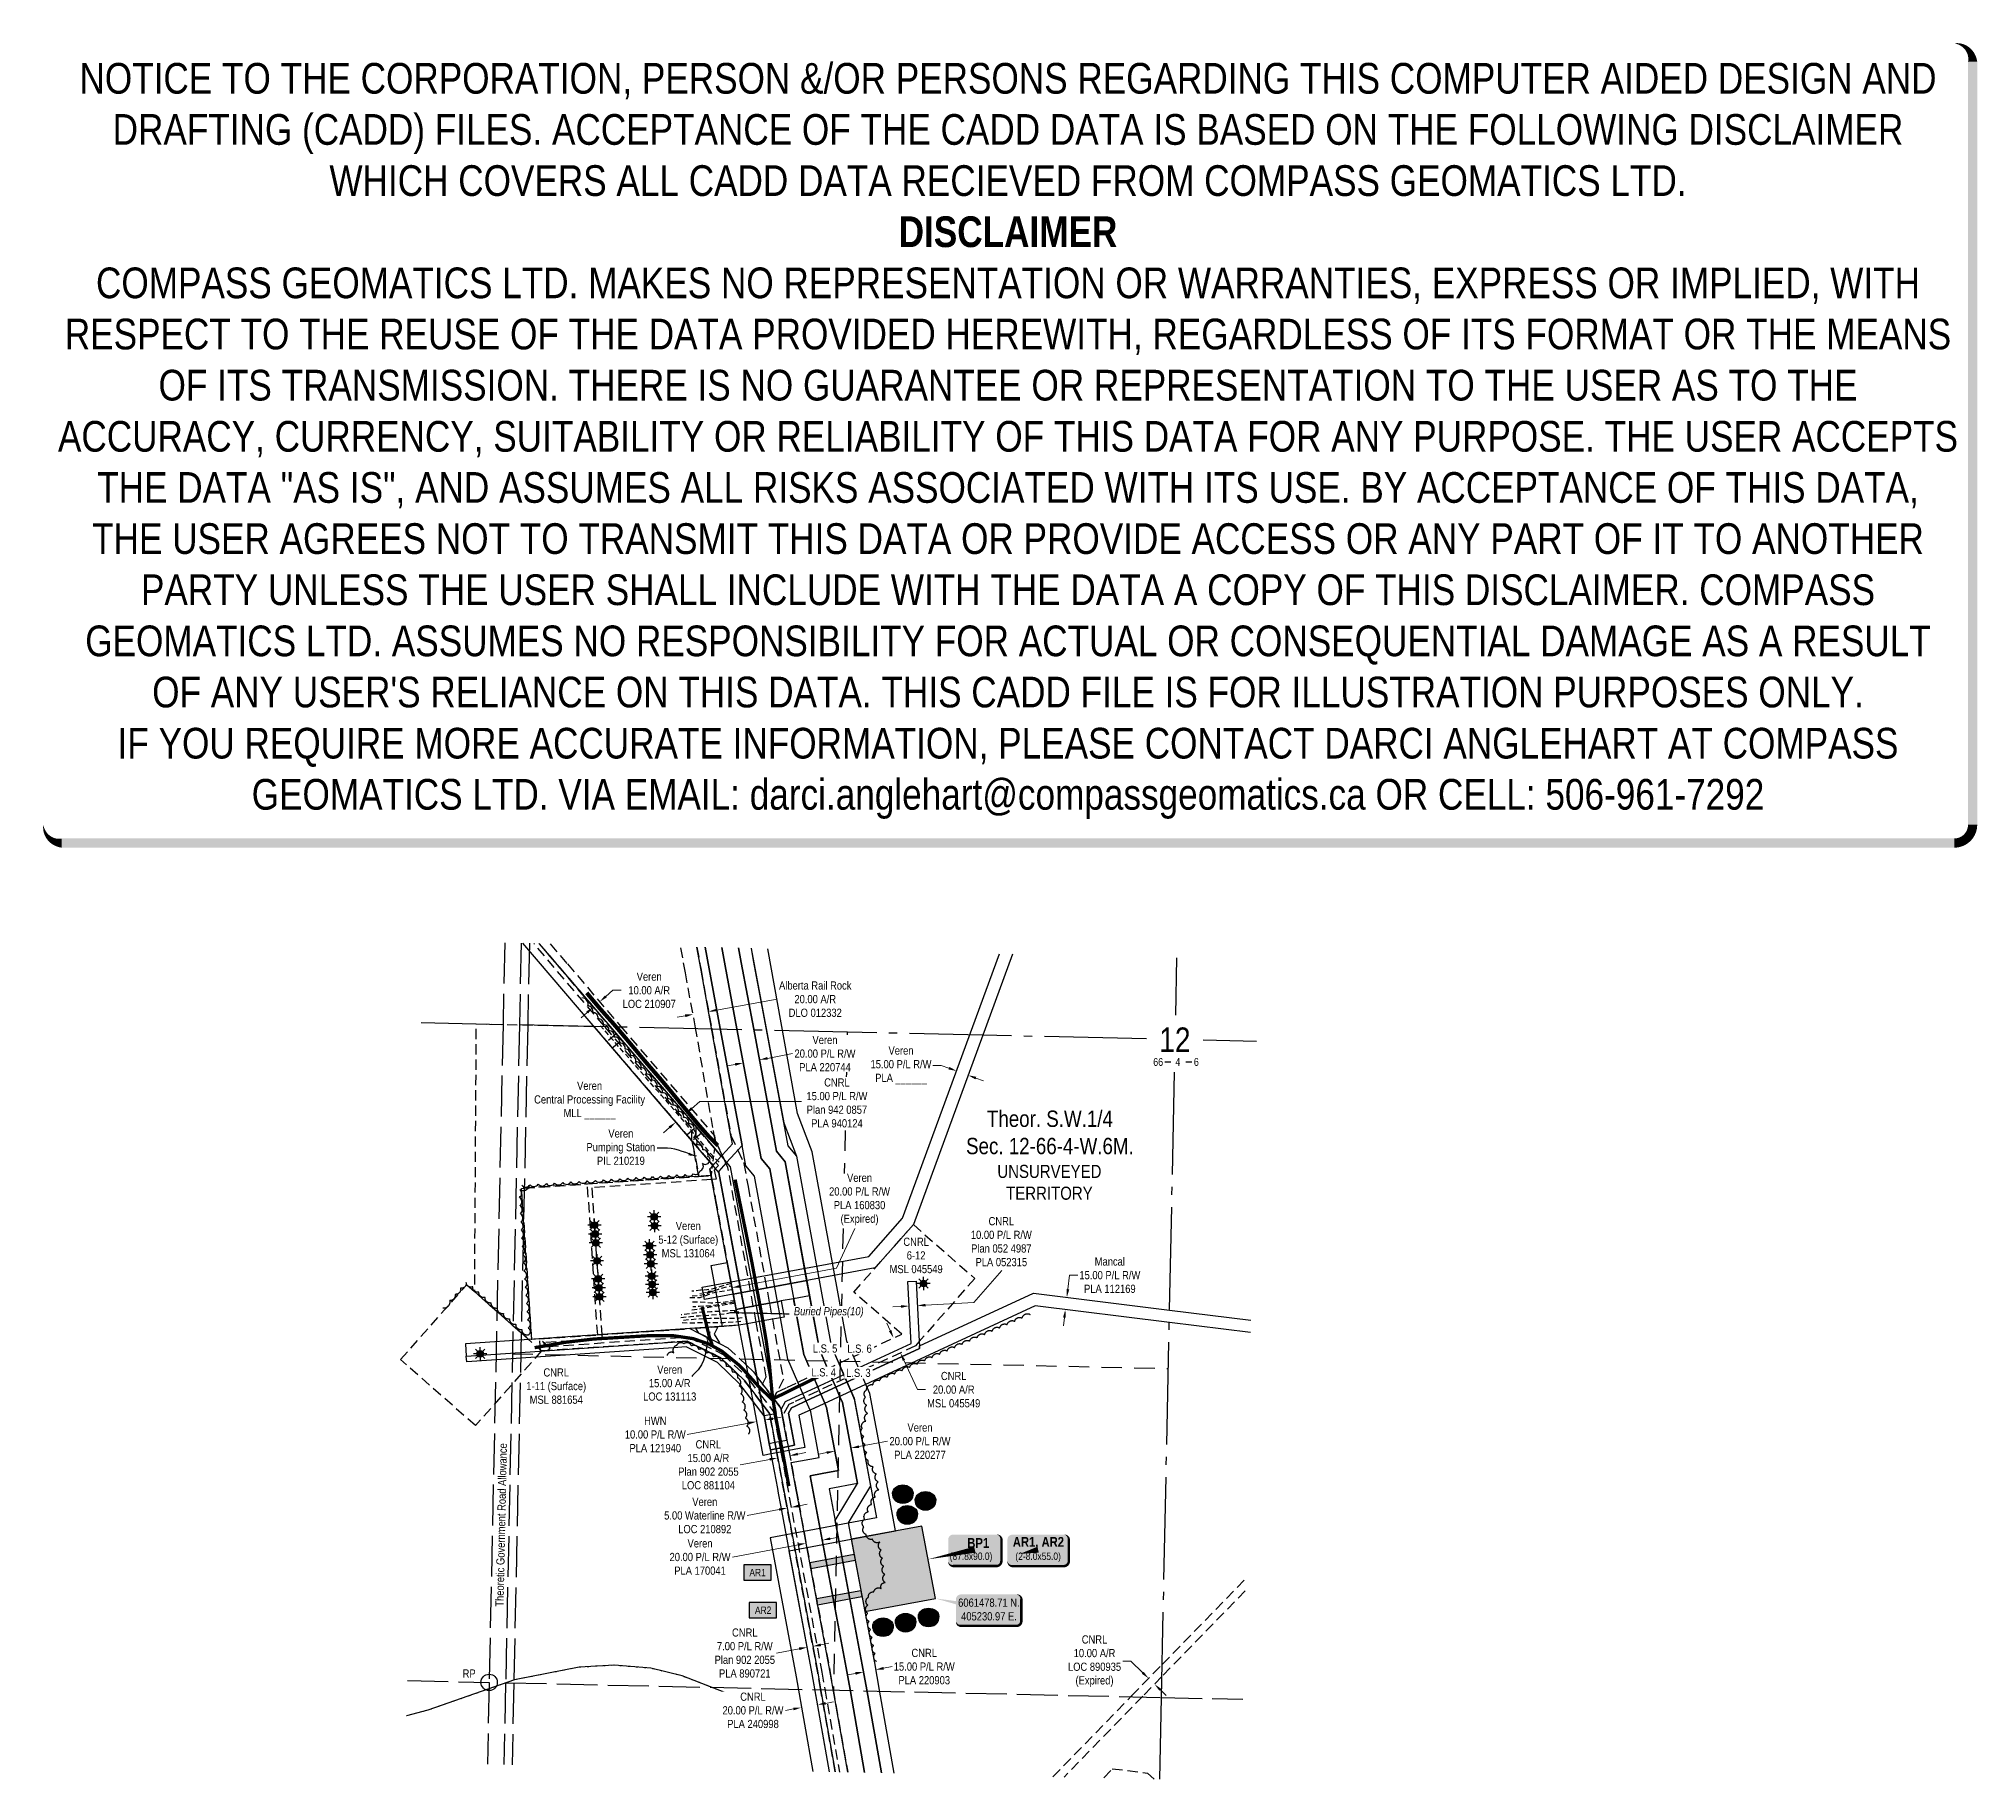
# Model space of a CAD drawing. Extents: x 404135 to 406504, y 6061258 to 6063385.
import ezdxf
from ezdxf.enums import TextEntityAlignment as Align

# ---------------------------------------------------------------- set-up
doc = ezdxf.new("R2010")
doc.units = 0
doc.header["$LTSCALE"] = 5
doc.header["$PDSIZE"] = 0.5
for name, pattern in [('0', [1, 1, 0]), ('foc-ACCESSROAD', [3.75, 2.5, -1.25]), ('foc-FLOWLINE', [3.75, 2.5, -1.25]), ('foc-LSD', [8, 5, -3]), ('foc-QUARTERLINE', [33, 25, -3, 2, -3]), ('foc-TIELINE', [1.875, 1.25, -0.625]), ('foc-UNSURVEYED', [12.5, 10, -2.5]), ('foc-WHEELTRACKS', [2, 0.4, -1.6]), ('UG_PIPE', [1.875, 1.25, -0.625])]:
    doc.linetypes.add(name, pattern=pattern)
doc.layers.get('Defpoints').update_dxf_attribs({"color": 9})
for name, color, linetype in [('10', 1, 'Continuous'), ('35', 37, 'Continuous'), ('9', 3, 'Continuous'), ('AS-PIPE-UG', 44, 'UG_PIPE'), ('AS-PIPE-UG-T', 44, 'Continuous'), ('AS-ROADS', 254, 'Continuous'), ('C-AR', 13, 'foc-ACCESSROAD'), ('C-FLOWLINE', 13, 'foc-FLOWLINE'), ('C-RW', 13, 'Continuous'), ('C-SYMBOL', 7, 'Continuous'), ('C-WS', 13, 'foc-ACCESSROAD'), ('C-WS-S', 13, 'Continuous'), ('DETAIL-T', 7, 'Continuous'), ('F-AR', 190, 'foc-ACCESSROAD'), ('F-RW', 190, 'Continuous'), ('F-WS', 190, 'foc-ACCESSROAD'), ('F-WS-S', 190, 'Continuous'), ('L-QSEC', 8, 'foc-QUARTERLINE'), ('L-ROAD-T', 7, 'Continuous'), ('L-SECLBL', 7, 'Continuous'), ('L-SECTION-LSD', 7, 'foc-LSD'), ('L-TIE', 7, 'foc-TIELINE'), ('L-UNS-T', 3, 'Continuous'), ('L-USEC', 7, 'foc-UNSURVEYED'), ('P-CROSSINGS', 250, 'Continuous'), ('P-TEMP-BLOCKS', 250, 'Continuous'), ('P-TEMP-H', 41, 'Continuous'), ('P-TEMP_WORKSPACE', 46, 'Continuous'), ('T-BUSH', 110, '0'), ('T-WATER-P3', 160, 'foc-WHEELTRACKS')]:
    doc.layers.add(name, color=color, linetype=linetype)
for name, color, linetype, lineweight in [('C-AR-T', 13, 'Continuous', 9), ('C-RW-T', 13, 'Continuous', 9), ('C-WS-T', 13, 'Continuous', 9), ('F-AR-T', 190, 'Continuous', 9), ('F-RW-T', 190, 'Continuous', 9), ('F-WS-T', 190, 'Continuous', 9)]:
    doc.layers.add(name, color=color, linetype=linetype, lineweight=lineweight)
doc.layers.add('DISCLAIMER', color=7, linetype='Continuous', plot=False)
doc.layers.add('P-100m WELL BORE BUFFER', color=7, linetype='Continuous', true_color=0xf5ffd6)
doc.styles.add('100L', font='ARIALN.TTF', dxfattribs={"height": 11})
doc.styles.add('175L', font='ARIALN.TTF', dxfattribs={"height": 20})
doc.styles.add('80', font='ARIALN.TTF', dxfattribs={"height": 10})
doc.styles.add('80CG', font='ARIALN.TTF', dxfattribs={"height": 10})
doc.styles.add('80L', font='ARIALN.TTF', dxfattribs={"height": 10})
doc.styles.add('BOLD', font='ARIALNB.TTF')
doc.styles.add('foc-LtypeFont', font='ARIALN.TTF', dxfattribs={"height": 7.35})
doc.styles.add('SIMPLEX', font='ARIALN.TTF')
doc.linetypes.add('foc-TOPO-flowdirection-NOLINE', pattern='A,0,[">",foc-LtypeFont,S=0.3,R=0,X=0,Y=-0.945],-20,[">",foc-LtypeFont,S=0.3,R=0,X=0,Y=-0.945],0', length=20)
doc.dimstyles.new('Compass 5 000', dxfattribs={"dimscale": 5, "dimtxt": 9, "dimasz": 2, "dimexe": 0.2, "dimexo": 0.0625, "dimgap": 0.5, "dimtad": 0, "dimtih": 1, "dimtoh": 1, "dimzin": 0, "dimdsep": 46, "dimtxsty": '80CG', "dimcen": 0.1, "dimse1": 1, "dimse2": 1, "dimclrd": 256, "dimclrt": 256, "dimaunit": 1, "dimadec": 4, "dimazin": 0, "dimtfac": 0.06, "dimtofl": 0, "dimtmove": 0, "dimatfit": 1, "dimfxl": 0.2, "dimtolj": 1, "dimtzin": 0, "dimlwd": -1, "dimarcsym": 0})

msp = doc.modelspace()

# ---------------------------------------------------------------- texts
at = {"layer": 'C-AR-T', "insert": (404906.33, 6061763.416), "char_height": 9.99592, "width": 64.49394, "attachment_point": 2, "rotation": 0.023644, "line_spacing_factor": 0.98804, "style": '80L'}
msp.add_mtext('Veren\\P15.00 A/R\\P{\\H1x;LOC 131113}', dxfattribs=at)
at = {"layer": 'C-SYMBOL', "color": 3, "insert": (405370.982, 6062075.026), "char_height": 19.99186, "width": 203.1596, "attachment_point": 2, "style": '175L'}
msp.add_mtext('Theor. S.W.1/4\\PSec. 12-66-4-W.6M.', dxfattribs=at)
at = {"layer": 'C-WS-T', "char_height": 9.99592, "attachment_point": 2, "rotation": 0.023644, "style": '80L'}
for s, width, insert in [('Veren\\PCentral Processing Facility\\PMLL ______', 135.55631, (404808.424, 6062110.33)), ('Veren\\PPumping Station\\PPIL 210219', 83.32659, (404846.616, 6062052.038)), ('Veren\\P5-12 (Surface)\\PMSL 131064', 81.33135, (404929.033, 6061938.995))]:
    msp.add_mtext_dynamic_manual_height_columns(s, width=width, gutter_width=50, heights=[0], dxfattribs=dict(at, insert=insert))
at = {"layer": 'F-WS-T', "attachment_point": 2, "rotation": 0.023644, "style": '80L'}
for s, insert, char_height in [('CNRL\\P6-12\\PMSL 045549', (405207.455, 6061919.659), 9.9959), ('CNRL\\P1-11 (Surface)\\PMSL 881654', (404767.66, 6061759.987), 9.99592)]:
    msp.add_mtext_dynamic_manual_height_columns(s, width=81.33135, gutter_width=50, heights=[0], dxfattribs=dict(at, insert=insert, char_height=char_height))
at = {"layer": 'L-ROAD-T', "style": '80L'}
msp.add_text('Theoretic Government Road Allowance', height=9.99593, rotation=88.79346, dxfattribs=at).set_placement((404700.4, 6061568.565), align=Align.MIDDLE_CENTER)
at = {"layer": 'L-UNS-T', "color": 3, "insert": (405370.335, 6061987.237), "char_height": 15.99349, "attachment_point": 5, "style": '80L'}
msp.add_mtext_dynamic_manual_height_columns('UNSURVEYED TERRITORY', width=126.36232, gutter_width=47.481, heights=[0], dxfattribs=at)

# ---------------------------------------------------------------- blocks, each defined once
blk = doc.blocks.new('L-SECLBL')
at = {"layer": '9', "color": 7}
for p, q in [((-5.1, -27.8), (-12.3, -27.8)), ((20.7, -27.8), (13.5, -27.8))]:
    blk.add_line(p, q, dxfattribs=at)
at = {"layer": '10', "color": 2, "style": 'SIMPLEX'}
blk.add_attdef('SEC', text='', height=30, dxfattribs=at).set_placement((0, 0), align=Align.MIDDLE)
at = {"layer": '10', "color": 5, "style": '80L'}
blk.add_attdef('TWP', text='', height=9.5, dxfattribs=at).set_placement((-14.4, -27.4), align=Align.MIDDLE_RIGHT)
blk.add_attdef('RGE', text='', height=9.5, dxfattribs=at).set_placement((3.6, -27.4), align=Align.MIDDLE_CENTER)
blk.add_attdef('MER', text='', height=9.5, dxfattribs=at).set_placement((23.2, -27.4), align=Align.MIDDLE_LEFT)
blk = doc.blocks.new('*D362')
at = {"layer": 'Defpoints', "color": 0, "transparency": 16777216}
for p in [(404953.6, 6062196), (404948.6, 6062118.4), (404967.1, 6062121.7)]:
    blk.add_point(p, dxfattribs=at)
at = {"layer": 'F-AR-T', "transparency": 16777216}
for p, q in [((404963.5, 6062197.8), (405037.5, 6062211.2)), ((404925.3, 6062190.9), (404915.5, 6062189.1))]:
    blk.add_line(p, q, dxfattribs=at)
for points in [[(404925, 6062192.5), (404925.6, 6062189.2), (404935.2, 6062192.7)], [(404963.2, 6062199.4), (404963.8, 6062196.2), (404953.6, 6062196)]]:
    blk.add_solid(points, dxfattribs=at)
at = {"layer": 'F-AR-T', "transparency": 16777216, "insert": (405084.2, 6062211.2), "char_height": 10, "attachment_point": 5, "style": '80CG'}
blk.add_mtext('\\A1;Alberta Rail Rock\\P20.00 A/R\\PDLO 012332', dxfattribs=at)
blk = doc.blocks.new('*D363')
at = {"layer": 'Defpoints', "color": 0, "transparency": 16777216}
for p in [(405195.6, 6061804.3), (405204, 6061786.1), (405188.3, 6061778.9)]:
    blk.add_point(p, dxfattribs=at)
at = {"layer": 'F-AR-T', "transparency": 16777216}
for p, q in [((405175.7, 6061806.1), (405171.5, 6061815.2)), ((405192.5, 6061769.8), (405209.1, 6061733.9)), ((405209.1, 6061733.9), (405219.1, 6061733.9))]:
    blk.add_line(p, q, dxfattribs=at)
for points in [[(405177.2, 6061806.8), (405174.2, 6061805.4), (405179.9, 6061797)], [(405194, 6061770.5), (405191, 6061769.1), (405188.3, 6061778.9)]]:
    blk.add_solid(points, dxfattribs=at)
at = {"layer": 'F-AR-T', "transparency": 16777216, "insert": (405253.4, 6061733.9), "char_height": 10, "attachment_point": 5, "style": '80CG', "bg_fill": 3, "box_fill_scale": 1.1, "bg_fill_color": 256, "bg_fill_true_color": 13158600, "bg_fill_transparency": 0}
blk.add_mtext('\\A1;CNRL\\P20.00 A/R\\PMSL 045549', dxfattribs=at)
blk = doc.blocks.new('*D364')
at = {"layer": 'Defpoints', "color": 0, "transparency": 16777216}
for p in [(405053.1, 6061653.3), (405064.3, 6061593.4), (405049.5, 6061590.6)]:
    blk.add_point(p, dxfattribs=at)
at = {"layer": 'F-AR-T', "transparency": 16777216}
for p, q in [((405028.5, 6061648.7), (404992.4, 6061642)), ((405062.9, 6061655.1), (405072.7, 6061657))]:
    blk.add_line(p, q, dxfattribs=at)
for points in [[(405028.2, 6061650.3), (405028.8, 6061647.1), (405038.3, 6061650.5)], [(405062.6, 6061656.8), (405063.2, 6061653.5), (405053.1, 6061653.3)]]:
    blk.add_solid(points, dxfattribs=at)
at = {"layer": 'F-AR-T', "transparency": 16777216, "insert": (404953.6, 6061642), "char_height": 10, "attachment_point": 5, "style": '80CG'}
blk.add_mtext('\\A1;CNRL\\P15.00 A/R\\PPlan 902 2055\\PLOC 881104', dxfattribs=at)
blk = doc.blocks.new('*D365')
at = {"layer": 'C-AR-T', "transparency": 16777216}
for p, q in [((404828.3, 6062214.5), (404837, 6062222)), ((404837, 6062222), (404847, 6062222)), ((404805.5, 6062195), (404798, 6062188.5))]:
    blk.add_line(p, q, dxfattribs=at)
for points in [[(404827.2, 6062215.8), (404829.4, 6062213.3), (404820.7, 6062208)], [(404804.5, 6062196.3), (404806.6, 6062193.8), (404813.1, 6062201.5)]]:
    blk.add_solid(points, dxfattribs=at)
at = {"layer": 'Defpoints', "color": 0, "transparency": 16777216}
for p in [(404813.1, 6062201.5), (404920.5, 6062076.2), (404928.1, 6062082.7)]:
    blk.add_point(p, dxfattribs=at)
at = {"layer": 'C-AR-T', "transparency": 16777216, "insert": (404881.3, 6062222), "char_height": 10, "attachment_point": 5, "style": '80CG'}
blk.add_mtext('\\A1;Veren\\P10.00 A/R\\PLOC 210907', dxfattribs=at)
blk = doc.blocks.new('*D366')
at = {"layer": 'C-RW-T', "transparency": 16777216}
for p, q in [((405064.6, 6061592), (405074.4, 6061593.8)), ((405040, 6061587.4), (405001.1, 6061580.1))]:
    blk.add_line(p, q, dxfattribs=at)
for points in [[(405064.3, 6061593.6), (405064.9, 6061590.3), (405054.7, 6061590.1)], [(405039.7, 6061589), (405040.3, 6061585.7), (405049.8, 6061589.2)]]:
    blk.add_solid(points, dxfattribs=at)
at = {"layer": 'Defpoints', "color": 0, "transparency": 16777216}
for p in [(405049.8, 6061589.2), (405063.3, 6061516.7), (405068.2, 6061517.6)]:
    blk.add_point(p, dxfattribs=at)
at = {"layer": 'C-RW-T', "transparency": 16777216, "insert": (404949.2, 6061580.1), "char_height": 10, "attachment_point": 5, "style": '80CG'}
blk.add_mtext('\\A1;Veren\\P5.00 Waterline R/W\\PLOC 210892', dxfattribs=at)
blk = doc.blocks.new('*D367')
at = {"layer": 'Defpoints', "color": 0, "transparency": 16777216}
for p in [(405389.9, 6061831.9), (405412.9, 6061844.1), (405411.1, 6061829.3)]:
    blk.add_point(p, dxfattribs=at)
at = {"layer": 'F-RW-T', "transparency": 16777216}
for p, q in [((405393, 6061856.7), (405395.1, 6061873.8)), ((405395.1, 6061873.8), (405405.1, 6061873.8)), ((405388.7, 6061822), (405387.4, 6061812))]:
    blk.add_line(p, q, dxfattribs=at)
for points in [[(405391.3, 6061856.9), (405394.6, 6061856.5), (405391.7, 6061846.8)], [(405387, 6061822.2), (405390.3, 6061821.7), (405389.9, 6061831.9)]]:
    blk.add_solid(points, dxfattribs=at)
at = {"layer": 'F-RW-T', "transparency": 16777216, "insert": (405444.2, 6061873.8), "char_height": 10, "attachment_point": 5, "style": '80CG'}
blk.add_mtext('\\A1;Mancal\\P15.00 P/L R/W\\PPLA 112169', dxfattribs=at)
blk = doc.blocks.new('*D368')
at = {"layer": 'Defpoints', "color": 0, "transparency": 16777216}
for p in [(405061.2, 6061489.8), (405068.1, 6061491.1), (405074.4, 6061419)]:
    blk.add_point(p, dxfattribs=at)
at = {"layer": 'F-RW-T', "transparency": 16777216}
for p, q in [((405064.6, 6061417.1), (405036.9, 6061412)), ((405091.1, 6061422.1), (405101, 6061423.9))]:
    blk.add_line(p, q, dxfattribs=at)
for points in [[(405064.3, 6061418.8), (405064.9, 6061415.5), (405074.4, 6061419)], [(405090.8, 6061423.7), (405091.4, 6061420.4), (405081.3, 6061420.2)]]:
    blk.add_solid(points, dxfattribs=at)
at = {"layer": 'F-RW-T', "transparency": 16777216, "insert": (404998.1, 6061412), "char_height": 10, "attachment_point": 5, "style": '80CG'}
blk.add_mtext('\\A1;CNRL\\P7.00 P/L R/W\\PPlan 902 2055\\PPLA 890721', dxfattribs=at)
blk = doc.blocks.new('*D369')
at = {"layer": 'Defpoints', "color": 0, "transparency": 16777216}
for p in [(405140.1, 6061405.5), (405154.9, 6061408.3), (405158, 6061391.6)]:
    blk.add_point(p, dxfattribs=at)
at = {"layer": 'F-RW-T', "transparency": 16777216}
for p, q in [((405133.4, 6061387), (405123.6, 6061385.2)), ((405167.8, 6061393.5), (405178.3, 6061395.4))]:
    blk.add_line(p, q, dxfattribs=at)
for points in [[(405133.1, 6061388.7), (405133.7, 6061385.4), (405143.3, 6061388.9)], [(405167.5, 6061395.1), (405168.1, 6061391.8), (405158, 6061391.6)]]:
    blk.add_solid(points, dxfattribs=at)
at = {"layer": 'F-RW-T', "transparency": 16777216, "insert": (405217.4, 6061395.4), "char_height": 10, "attachment_point": 5, "style": '80CG'}
blk.add_mtext('\\A1;CNRL\\P15.00 P/L R/W\\PPLA 220903', dxfattribs=at)
blk = doc.blocks.new('*D370')
at = {"layer": 'Defpoints', "color": 0, "transparency": 16777216}
for p in [(405012.9, 6061695), (405014.2, 6061688), (405024, 6061689.9)]:
    blk.add_point(p, dxfattribs=at)
at = {"layer": 'F-RW-T', "transparency": 16777216}
for p, q in [((405003, 6061693.1), (404927.8, 6061679.1)), ((405032.5, 6061698.6), (405042.4, 6061700.4))]:
    blk.add_line(p, q, dxfattribs=at)
for points in [[(405002.7, 6061694.8), (405003.3, 6061691.5), (405012.9, 6061695)], [(405032.2, 6061700.3), (405032.8, 6061697), (405022.7, 6061696.8)]]:
    blk.add_solid(points, dxfattribs=at)
at = {"layer": 'F-RW-T', "transparency": 16777216, "insert": (404888.7, 6061679.1), "char_height": 10, "attachment_point": 5, "style": '80CG'}
blk.add_mtext('\\A1;HWN\\P10.00 P/L R/W\\PPLA 121940', dxfattribs=at)
blk = doc.blocks.new('*D371')
at = {"layer": 'C-RW-T', "transparency": 16777216}
for p, q in [((405102.6, 6061551.7), (405112.5, 6061553.6)), ((405063.2, 6061544.4), (404982.9, 6061529.3))]:
    blk.add_line(p, q, dxfattribs=at)
for points in [[(405062.9, 6061546), (405063.5, 6061542.7), (405073, 6061546.2)], [(405102.3, 6061553.4), (405102.9, 6061550.1), (405092.8, 6061549.9)]]:
    blk.add_solid(points, dxfattribs=at)
at = {"layer": 'Defpoints', "color": 0, "transparency": 16777216}
for p in [(405092.8, 6061549.9), (405090.8, 6061451.1), (405110.6, 6061454.8)]:
    blk.add_point(p, dxfattribs=at)
at = {"layer": 'C-RW-T', "transparency": 16777216, "insert": (404943.4, 6061529.3), "char_height": 10, "attachment_point": 5, "style": '80CG'}
blk.add_mtext('\\A1;Veren\\P20.00 P/L R/W\\PPLA 170041', dxfattribs=at)
blk = doc.blocks.new('*D372')
at = {"layer": 'C-RW-T', "transparency": 16777216}
for p, q in [((405025.8, 6062138.8), (405056.5, 6062144.6)), ((404986.5, 6062131.5), (404976.6, 6062129.6))]:
    blk.add_line(p, q, dxfattribs=at)
for points in [[(405025.5, 6062140.5), (405026.1, 6062137.2), (405016, 6062137)], [(404986.2, 6062133.1), (404986.8, 6062129.8), (404996.3, 6062133.3)]]:
    blk.add_solid(points, dxfattribs=at)
at = {"layer": 'Defpoints', "color": 0, "transparency": 16777216}
for p in [(405016, 6062137), (405012, 6062048.9), (405031.7, 6062052.6)]:
    blk.add_point(p, dxfattribs=at)
at = {"layer": 'C-RW-T', "transparency": 16777216, "insert": (405096.1, 6062144.6), "char_height": 10, "attachment_point": 5, "style": '80CG', "bg_fill": 3, "box_fill_scale": 1.1, "bg_fill_color": 256, "bg_fill_true_color": 13158600, "bg_fill_transparency": 0}
blk.add_mtext('\\A1;Veren\\P20.00 P/L R/W\\PPLA 220744', dxfattribs=at)
blk = doc.blocks.new('*D373')
at = {"layer": 'C-RW-T', "transparency": 16777216}
for p, q in [((405238.1, 6062130.3), (405228.1, 6062130.3)), ((405247.6, 6062126.8), (405238.1, 6062130.3)), ((405280.5, 6062114.8), (405289.8, 6062111.3))]:
    blk.add_line(p, q, dxfattribs=at)
for points in [[(405248.2, 6062128.4), (405247, 6062125.3), (405257, 6062123.4)], [(405281, 6062116.3), (405279.9, 6062113.2), (405271.1, 6062118.2)]]:
    blk.add_solid(points, dxfattribs=at)
at = {"layer": 'Defpoints', "color": 0, "transparency": 16777216}
for p in [(405257, 6062123.4), (405204.8, 6061981.1), (405218.9, 6061975.9)]:
    blk.add_point(p, dxfattribs=at)
at = {"layer": 'C-RW-T', "transparency": 16777216, "insert": (405189, 6062130.3), "char_height": 10, "attachment_point": 5, "style": '80CG'}
blk.add_mtext('\\A1;Veren\\P15.00 P/L R/W\\PPLA ______', dxfattribs=at)
blk = doc.blocks.new('GAS')
h = blk.add_hatch(color=255)
h.dxf.hatch_style = 1
edge = h.paths.add_edge_path()
edge.add_arc((0, 0), 0.9, 0, 360)
for p, q in [((-0.81, 0), (-1.62, 0)), ((-0.57, 0.57), (-1.14, 1.14)), ((0, 0.81), (0, 1.62)), ((0.57, 0.57), (1.14, 1.14)), ((1.62, 0), (0.81, 0)), ((-0.57, -0.57), (-1.14, -1.14)), ((0, -0.81), (0, -1.62)), ((1.14, -1.14), (0.57, -0.57))]:
    blk.add_line(p, q)
blk.add_circle((0, 0), 0.8)
blk = doc.blocks.new('*D375')
at = {"layer": 'Defpoints', "color": 0, "transparency": 16777216}
for p in [(405491.6, 6061381), (405485.6, 6061374.8), (405492.8, 6061367.8)]:
    blk.add_point(p, dxfattribs=at)
at = {"layer": 'F-AR-T', "transparency": 16777216}
for p, q in [((405469.9, 6061402.1), (405459.9, 6061402.1)), ((405484.5, 6061387.9), (405469.9, 6061402.1)), ((405506, 6061367), (405513.1, 6061360))]:
    blk.add_line(p, q, dxfattribs=at)
for points in [[(405485.6, 6061389.1), (405483.3, 6061386.7), (405491.6, 6061381)], [(405507.1, 6061368.2), (405504.8, 6061365.8), (405498.8, 6061374)]]:
    blk.add_solid(points, dxfattribs=at)
at = {"layer": 'F-AR-T', "transparency": 16777216, "insert": (405425.5, 6061402.1), "char_height": 10, "attachment_point": 5, "style": '80CG'}
blk.add_mtext('\\A1;CNRL\\P10.00 A/R\\PLOC 890935\\P(Expired)', dxfattribs=at)
blk = doc.blocks.new('*U436')
at = {"true_color": 0xff8aff}
h = blk.add_hatch(color=211, dxfattribs=at)
edge = h.paths.add_edge_path()
edge.add_line((-26.5, -20), (26.5, -20))
edge.add_arc((26.5, -14), 6, 270, 360)
edge.add_line((32.5, -14), (32.5, 12.5))
edge.add_arc((26.5, 12.5), 6, 0, 90)
edge.add_line((26.5, 18.5), (-26.5, 18.5))
edge.add_arc((-26.5, 12.5), 6, 90, 180)
edge.add_line((-32.5, 12.5), (-32.5, -14))
edge.add_arc((-26.5, -14), 6, 180, 270)
at = {"flags": 128}
blk.add_lwpolyline([(-57.2, -11.8, 0, 7.5, 0), (0, 0, 0, 0, 0)], format="xyseb", dxfattribs=at)
at = {"color": 250, "flags": 128}
blk.add_lwpolyline([(-26.5, -20, 3, 3, 0), (26.5, -20, 3, 3, 0.414214), (32.5, -14, 3, 3, 0), (32.5, 12.5, 3, 0, 0.414214), (26.5, 18.5, 0, 0, 0), (-26.5, 18.5, 0, 0, 0.414214), (-32.5, 12.5, 0, 0, 0), (-32.5, -14, 0, 3, 0.414214)], format="xyseb", close=True, dxfattribs=at)
at = {"color": 250}
for tag, p, height, style in [('TEMP_AREA_W1_001', (-9.2, 2.2), 12, 'BOLD'), ('ENTER_TEXT_001', (-30.7, -12.5), 9, '80')]:
    blk.add_attdef(tag, p, '', height=height, dxfattribs=dict(at, style=style))
blk = doc.blocks.new('RP')
at = {"layer": '35', "color": 3}
blk.add_circle((0, 0), 10, dxfattribs=at)
at = {"layer": '35', "color": 3, "style": '80'}
blk.add_attdef('RP_001', (-32.4, 5.8), '', height=10, dxfattribs=at)
blk = doc.blocks.new('*U441')
h = blk.add_hatch(color=254)
edge = h.paths.add_edge_path()
edge.add_line((-34, -20), (34, -20))
edge.add_arc((34, -14), 6, 270, 360)
edge.add_line((40, -14), (40, 12.5))
edge.add_arc((34, 12.5), 6, 0, 90)
edge.add_line((34, 18.5), (-34, 18.5))
edge.add_arc((-34, 12.5), 6, 90, 180)
edge.add_line((-40, 12.5), (-40, -14))
edge.add_arc((-34, -14), 6, 180, 270)
at = {"color": 1, "flags": 128}
blk.add_lwpolyline([(-65.1, 13.6, 0, 10, 0), (0, 0, 5, 5, 0)], format="xyseb", dxfattribs=at)
blk.add_lwpolyline([(-34, -20, 3, 3, 0), (34, -20, 3, 3, 0.414214), (40, -14, 3, 3, 0), (40, 12.5, 3, 0, 0.414214), (34, 18.5, 0, 0, 0), (-34, 18.5, 0, 0, 0.414214), (-40, 12.5, 0, 0, 0), (-40, -14, 0, 3, 0.414214)], format="xyseb", close=True, dxfattribs=at)
at = {"color": 1, "style": '80'}
blk.add_attdef('ENTER_TEXT_001', (-36, -5), '', height=10, dxfattribs=at)
blk = doc.blocks.new('Well_proximity')
h = blk.add_hatch(color=191)
h.dxf.hatch_style = 1
edge = h.paths.add_edge_path()
edge.add_ellipse((0, 0), major_axis=(-12.5, 0), ratio=0.816297, start_angle=0, end_angle=360)
h = blk.add_hatch(color=250)
h.dxf.hatch_style = 1
edge = h.paths.add_edge_path()
edge.add_ellipse((0, -2), major_axis=(-12.5, 0), ratio=0.816297, start_angle=0, end_angle=180)
edge.add_line((12.5, -2), (12.5, 0))
edge.add_ellipse((0, 0), major_axis=(-12.5, 0), ratio=0.816297, start_angle=0, end_angle=180, ccw=False)
edge.add_line((-12.5, 0), (-12.5, -2))
at = {"color": 250}
blk.add_ellipse((0, 0), major_axis=(-12.5, 0), ratio=0.816297, dxfattribs=at)
blk.add_ellipse((0, -2), major_axis=(-12.5, 0), ratio=0.816297, start_param=0, end_param=3.141593, dxfattribs=at)
at = {"color": 250, "style": '80L'}
blk.add_attdef('CROSSING', text='', height=9, dxfattribs=at).set_placement((0.1, 0), align=Align.MIDDLE_CENTER)
blk = doc.blocks.new('*D450')
at = {"layer": 'C-RW-T', "transparency": 16777216}
for p, q in [((405137.6, 6061664.3), (405172.7, 6061670.9)), ((405098.2, 6061657), (405088.4, 6061655.1))]:
    blk.add_line(p, q, dxfattribs=at)
for points in [[(405137.3, 6061665.9), (405137.9, 6061662.7), (405127.7, 6061662.5)], [(405097.9, 6061658.6), (405098.5, 6061655.3), (405108.1, 6061658.8)]]:
    blk.add_solid(points, dxfattribs=at)
at = {"layer": 'Defpoints', "color": 0, "transparency": 16777216}
for p in [(405109.6, 6061650.5), (405127.7, 6061662.5), (405129.3, 6061654.2)]:
    blk.add_point(p, dxfattribs=at)
at = {"layer": 'C-RW-T', "transparency": 16777216, "insert": (405212.2, 6061670.9), "char_height": 10, "attachment_point": 5, "style": '80CG'}
blk.add_mtext('\\A1;Veren\\P20.00 P/L R/W\\PPLA 220277', dxfattribs=at)
blk = doc.blocks.new('*U503')
at = {"true_color": 0xff8aff}
h = blk.add_hatch(color=211, dxfattribs=at)
edge = h.paths.add_edge_path()
edge.add_line((-31.5, -20), (31.5, -20))
edge.add_arc((31.5, -14), 6, 270, 360)
edge.add_line((37.5, -14), (37.5, 12.5))
edge.add_arc((31.5, 12.5), 6, 0, 90)
edge.add_line((31.5, 18.5), (-31.5, 18.5))
edge.add_arc((-31.5, 12.5), 6, 90, 180)
edge.add_line((-37.5, 12.5), (-37.5, -14))
edge.add_arc((-31.5, -14), 6, 180, 270)
at = {"color": 250, "flags": 128}
blk.add_lwpolyline([(-31.5, -20, 3, 3, 0), (31.5, -20, 3, 3, 0.414214), (37.5, -14, 3, 3, 0), (37.5, 12.5, 3, 0, 0.414214), (31.5, 18.5, 0, 0, 0), (-31.5, 18.5, 0, 0, 0.414214), (-37.5, 12.5, 0, 0, 0), (-37.5, -14, 0, 3, 0.414214)], format="xyseb", close=True, dxfattribs=at)
at = {"flags": 128}
blk.add_lwpolyline([(-22.1, -5, 0, 7.5, 0), (0, 0, 0, 0, 0)], format="xyseb", dxfattribs=at)
at = {"color": 250}
for tag, p, height, style in [('TEMP_AREA_W1_001', (-9.2, 2.2), 12, 'BOLD'), ('ENTER_TEXT_001', (-30.7, -12.5), 9, '80')]:
    blk.add_attdef(tag, p, '', height=height, dxfattribs=dict(at, style=style))
blk = doc.blocks.new('*D505')
at = {"layer": 'Defpoints', "color": 0, "transparency": 16777216}
for p in [(405067.4, 6061345.4), (405068.4, 6061339.6), (405088.1, 6061343.1)]:
    blk.add_point(p, dxfattribs=at)
at = {"layer": 'F-RW-T', "transparency": 16777216}
for p, q in [((405057.5, 6061343.6), (405047.7, 6061341.9)), ((405096.9, 6061350.5), (405106.7, 6061352.3))]:
    blk.add_line(p, q, dxfattribs=at)
for points in [[(405057.2, 6061345.3), (405057.8, 6061342), (405067.4, 6061345.4)], [(405096.6, 6061352.2), (405097.2, 6061348.9), (405087, 6061348.8)]]:
    blk.add_solid(points, dxfattribs=at)
at = {"layer": 'F-RW-T', "transparency": 16777216, "insert": (405008.1, 6061341.9), "char_height": 10, "attachment_point": 5, "style": '80CG', "bg_fill": 3, "box_fill_scale": 1.1, "bg_fill_color": 256, "bg_fill_true_color": 13158600, "bg_fill_transparency": 0}
blk.add_mtext('\\A1;CNRL\\P20.00 P/L R/W\\PPLA 240998', dxfattribs=at)
blk = doc.blocks.new('Temp_Area_Small_Pink')
at = {"true_color": 0xff8aff}
h = blk.add_hatch(color=211, dxfattribs=at)
h.dxf.hatch_style = 1
h.paths.add_polyline_path([(-16.8, -9.4), (16.3, -9.4), (16.3, 9.1), (-16.8, 9.1)])
at = {"color": 250}
for points in [[(-17, -9.6), (16.5, -9.6), (16.5, 9.3), (-17, 9.3)], [(-16.9, -9.5), (16.4, -9.5), (16.4, 9.2), (-16.9, 9.2)]]:
    blk.add_lwpolyline(points, close=True, dxfattribs=at)
at = {"color": 250, "style": '80L'}
blk.add_attdef('TEMPORARY', text='', height=9, dxfattribs=at).set_placement((0, -0.1), align=Align.MIDDLE_CENTER)
blk = doc.blocks.new('Disclaimer_Legal')
at = {"layer": 'DISCLAIMER', "color": 254, "flags": 128}
blk.add_lwpolyline([(-3612.9, -1104.6, 37.5, 37.5, 0), (4096.1, -1104.6, 37.5, 37.5, 0.414214), (4171.1, -1029.6, 37.5, 37.5, 0), (4171.1, 2078.7, 37.5, 0, 0.414214), (4096.1, 2153.7, 0, 0, 0), (-3612.9, 2153.7, 0, 0, 0.414214), (-3687.9, 2078.7, 0, 0, 0), (-3687.9, -1029.6, 0, 37.5, 0.414214)], format="xyseb", close=True, dxfattribs=at)
at = {"layer": 'DISCLAIMER', "color": 254, "insert": (241.6, 533.9), "char_height": 125, "width": 7717.568, "attachment_point": 5, "style": '80'}
blk.add_mtext('NOTICE TO THE CORPORATION, PERSON &/OR PERSONS REGARDING THIS COMPUTER AIDED DESIGN AND DRAFTING (CADD) FILES. ACCEPTANCE OF THE CADD DATA IS BASED ON THE FOLLOWING DISCLAIMER WHICH COVERS ALL CADD DATA RECIEVED FROM COMPASS GEOMATICS LTD.\\P{\\fArial Narrow|b1|i0|c0|p34;DISCLAIMER}\\PCOMPASS GEOMATICS LTD. MAKES NO REPRESENTATION OR WARRANTIES, EXPRESS OR IMPLIED, WITH RESPECT TO THE REUSE OF THE DATA PROVIDED HEREWITH, REGARDLESS OF ITS FORMAT OR THE MEANS OF ITS TRANSMISSION. THERE IS NO GUARANTEE OR REPRESENTATION TO THE USER AS TO THE ACCURACY, CURRENCY, SUITABILITY OR RELIABILITY OF THIS DATA FOR ANY PURPOSE. THE USER ACCEPTS THE DATA "AS IS", AND ASSUMES ALL RISKS ASSOCIATED WITH ITS USE. BY ACCEPTANCE OF THIS DATA, THE USER AGREES NOT TO TRANSMIT THIS DATA OR PROVIDE ACCESS OR ANY PART OF IT TO ANOTHER PARTY UNLESS THE USER SHALL INCLUDE WITH THE DATA A COPY OF THIS DISCLAIMER. COMPASS GEOMATICS LTD. ASSUMES NO RESPONSIBILITY FOR ACTUAL OR CONSEQUENTIAL DAMAGE AS A RESULT OF ANY USER\'S RELIANCE ON THIS DATA. THIS CADD FILE IS FOR ILLUSTRATION PURPOSES ONLY.\\PIF YOU REQUIRE MORE ACCURATE INFORMATION, PLEASE CONTACT DARCI ANGLEHART AT COMPASS GEOMATICS LTD. VIA EMAIL: darci.anglehart@compassgeomatics.ca OR CELL: 506-961-7292', dxfattribs=at)

# ---------------------------------------------------------------- dimensions: what is measured, and where the dimension line sits
at = {"layer": 'C-AR-T'}
dim = msp.add_linear_dim(base=(404813.142, 6062201.538), p1=(404928.079, 6062082.698), p2=(404920.487, 6062076.196), angle=220.577115, text='Veren\\P10.00 A/R\\PLOC 210907', dimstyle='Compass 5 000', dxfattribs=at)
dim.commit()
dim.dimension.update_dxf_attribs({"geometry": '*D365', "text_midpoint": (404881.298, 6062221.968), "dimtype": 161})
at = {"layer": 'C-RW-T'}
dim = msp.add_linear_dim(base=(405256.995, 6062123.384), p1=(405218.855, 6061975.91), p2=(405204.779, 6061981.075), angle=159.850979, text='Veren\\P15.00 P/L R/W\\PPLA ______', dimstyle='Compass 5 000', dxfattribs=at)
dim.commit()
dim.dimension.update_dxf_attribs({"geometry": '*D373', "text_midpoint": (405189.045, 6062130.306), "dimtype": 161})
at = {"layer": 'C-RW-T', "color": 4}
dim = msp.add_linear_dim(base=(405127.741, 6061662.474), p1=(405109.609, 6061650.535), p2=(405129.283, 6061654.202), angle=10.557802, text='Veren\\P20.00 P/L R/W\\PPLA 220277', dimstyle='Compass 5 000', dxfattribs=at)
dim.commit()
dim.dimension.update_dxf_attribs({"geometry": '*D450', "text_midpoint": (405212.225, 6061670.851), "dimtype": 161})
at = {"layer": 'C-RW-T'}
for base, p1, p2, angle, text, picture, middle in [((405049.834, 6061589.216), (405068.249, 6061517.605), (405063.335, 6061516.69), 190.544993, 'Veren\\P5.00 Waterline R/W\\PLOC 210892', '*D366', (404949.185, 6061580.138)), ((405092.811, 6061549.896), (405090.807, 6061451.051), (405110.605, 6061454.754), 10.593456, 'Veren\\P20.00 P/L R/W\\PPLA 170041', '*D371', (404943.391, 6061529.346))]:
    dim = msp.add_linear_dim(base=base, p1=p1, p2=p2, angle=angle, text=text, dimstyle='Compass 5 000', override={"dimtxt": 10}, dxfattribs=at)
    dim.commit()
    dim.dimension.update_dxf_attribs({"geometry": picture, "text_midpoint": middle, "dimtype": 161})
at = {"layer": 'F-AR-T'}
for base, p1, p2, angle, text, picture, middle in [((405053.086, 6061653.284), (405049.522, 6061590.635), (405064.263, 6061593.386), 10.569529, 'CNRL\\P15.00 A/R\\PPlan 902 2055\\PLOC 881104', '*D364', (404953.623, 6061641.959)), ((405491.621, 6061380.96), (405492.751, 6061367.78), (405485.583, 6061374.75), 135.802792, 'CNRL\\P10.00 A/R\\PLOC 890935\\P(Expired)', '*D375', (405425.521, 6061402.124))]:
    dim = msp.add_linear_dim(base=base, p1=p1, p2=p2, angle=angle, text=text, dimstyle='Compass 5 000', dxfattribs=at)
    dim.commit()
    dim.dimension.update_dxf_attribs({"geometry": picture, "text_midpoint": middle, "dimtype": 161})
at = {"layer": 'F-RW-T'}
for base, p1, p2, angle, text, picture, middle in [((405389.903, 6061831.879), (405412.934, 6061844.133), (405411.09, 6061829.253), 262.934953, 'Mancal\\P15.00 P/L R/W\\PPLA 112169', '*D367', (405444.179, 6061873.761)), ((405074.421, 6061418.966), (405068.076, 6061491.129), (405061.196, 6061489.845), 190.569228, 'CNRL\\P7.00 P/L R/W\\PPlan 902 2055\\PPLA 890721', '*D368', (404998.085, 6061411.956))]:
    dim = msp.add_linear_dim(base=base, p1=p1, p2=p2, angle=angle, text=text, dimstyle='Compass 5 000', override={"dimtxt": 10}, dxfattribs=at)
    dim.commit()
    dim.dimension.update_dxf_attribs({"geometry": picture, "text_midpoint": middle, "dimtype": 161})
at = {"layer": 'F-RW-T', "color": 1}
for base, p1, p2, angle, text, picture, middle in [((405012.865, 6061694.958), (405023.983, 6061689.861), (405014.153, 6061688.032), 190.537708, 'HWN\\P10.00 P/L R/W\\PPLA 121940', '*D370', (404888.727, 6061679.137)), ((405158.004, 6061391.624), (405140.147, 6061405.538), (405154.885, 6061408.296), 10.59866, 'CNRL\\P15.00 P/L R/W\\PPLA 220903', '*D369', (405217.363, 6061395.418))]:
    dim = msp.add_linear_dim(base=base, p1=p1, p2=p2, angle=angle, text=text, dimstyle='Compass 5 000', override={"dimtxt": 10}, dxfattribs=at)
    dim.commit()
    dim.dimension.update_dxf_attribs({"geometry": picture, "text_midpoint": middle, "dimtype": 161})

# ---------------------------------------------------------------- hatches: boundary and pattern name
at = {"layer": 'P-TEMP-H'}
h = msp.add_hatch(color=256, dxfattribs=at)
h.dxf.hatch_style = 1
h.paths.add_polyline_path([(405230.972, 6061478.711), (405214.426, 6061567.14), (405128.181, 6061551.002), (405144.728, 6061462.573)])
h = msp.add_hatch(color=256, dxfattribs=at)
h.dxf.hatch_style = 1
h.paths.add_polyline_path([(405133.05, 6061524.964), (405078.924, 6061514.891), (405077.46, 6061522.753), (405131.587, 6061532.825)])
h = msp.add_hatch(color=256, dxfattribs=at)
h.dxf.hatch_style = 1
h.paths.add_polyline_path([(405139.86, 6061488.611), (405141.323, 6061480.749), (405087.156, 6061470.666), (405085.692, 6061478.528)])

# ---------------------------------------------------------------- linework, layer by layer
at = {"layer": 'AS-PIPE-UG', "flags": 128}
for points in [[(404966.688, 6062011.845), (404958.923, 6062019.509), (404916.229, 6062070.778), (404896.234, 6062093.632), (404821.84, 6062178.689)], [(404930.931, 6061846.379), (404943.608, 6061846.729), (404951.723, 6061849.544), (404958.614, 6061852.15), (404966.054, 6061853.645), (404982.442, 6061856.417)], [(404981.421, 6061863.756), (404966.189, 6061859.232), (404957.727, 6061856.854), (404951.709, 6061855.954), (404944.089, 6061855.362), (404933.497, 6061854.23)], [(404933.8, 6061848.463), (404943.573, 6061849.37), (404951.183, 6061850.951), (404958.037, 6061854.244), (404965.941, 6061856.817), (404981.551, 6061860.91)], [(404920.1, 6061822.071), (404931.823, 6061823.392), (404941.854, 6061824.217), (404955.595, 6061825.221), (404974.182, 6061826.657), (404986.821, 6061829.729)], [(404986.413, 6061830.838), (404973.352, 6061829.773), (404956.619, 6061829.021), (404942.129, 6061828.014), (404931.55, 6061826.78), (404920.271, 6061825.383)], [(404933.573, 6061831.357), (404942.666, 6061832.607), (404956.708, 6061835.147), (404974.263, 6061837.842), (404984.784, 6061839.742)], [(404934.079, 6061841.206), (404942.541, 6061841.463), (404956.672, 6061840.086), (404974.316, 6061841.159), (404984.311, 6061843.061)], [(404984.567, 6061840.823), (404974.531, 6061839.116), (404956.678, 6061836.148), (404942.418, 6061835.597), (404934.449, 6061835.1)], [(404921.489, 6061816.123), (404931.521, 6061815.46), (404940.476, 6061815.992), (404954.676, 6061816.027), (404972.648, 6061816.148), (404984.798, 6061816.672), (404995.144, 6061817.878)], [(404994.874, 6061821.559), (404986.208, 6061820.853), (404973.225, 6061820.727), (404955.194, 6061820.886), (404941.62, 6061820.187), (404931.956, 6061819.34), (404921.977, 6061818.476)]]:
    msp.add_lwpolyline(points, dxfattribs=at)
at = {"layer": 'AS-ROADS', "linetype": 'Continuous', "const_width": 4.998, "flags": 128}
msp.add_lwpolyline([(404965.219, 6062032.388), (404955.104, 6062042.276), (404942.459, 6062056.624), (404925.993, 6062076.243), (404908.571, 6062097.501), (404895.997, 6062112.482), (404877.226, 6062134.135), (404853.724, 6062162.2), (404838.601, 6062180.04), (404820.649, 6062200.191), (404804.933, 6062218.94)], dxfattribs=at)
at = {"layer": 'AS-ROADS', "flags": 128}
for points, const_width in [([(405051.956, 6061616.004), (405044.727, 6061655.24), (405040.102, 6061678.675), (405035.118, 6061704.409), (405031.436, 6061729.824), (405028.236, 6061764.385), (405024.197, 6061794.168), (405018.736, 6061825.902), (405012.55, 6061858.655), (405006.688, 6061890.126), (405002.29, 6061912.132), (404993.116, 6061957.342), (404986.295, 6061990.677)], 4.002), ([(404958.408, 6061788.169), (404954.499, 6061799.559), (404945.952, 6061834.952)], 3.998), ([(404741.278, 6061785.191), (404778.554, 6061791.757), (404813.299, 6061795.77), (404881.926, 6061799.963), (404910.741, 6061799.846), (404935.126, 6061796.258), (404954.408, 6061789.626), (404969.834, 6061781.145), (404991.707, 6061763.375), (405000.554, 6061753.937), (405015.61, 6061737.096), (405032.761, 6061720.68)], 4.002), ([(405033.166, 6061723.132), (405047.431, 6061729.867), (405055.785, 6061734.034), (405072.523, 6061742.342), (405089.636, 6061750.655)], 3.998)]:
    msp.add_lwpolyline(points, dxfattribs=dict(at, const_width=const_width))
at = {"layer": 'C-AR'}
msp.add_lwpolyline([(404760.336, 6062278.725), (404781.315, 6062254.227), (404846.365, 6062178.125), (404960.943, 6062044.09), (404961.982, 6062038.58), (404970.467, 6062020.405), (404973.141, 6062014.675), (404969.316, 6062019.14), (404968.977, 6062019.538), (404960.895, 6062028.882), (404746.593, 6062279.212)], dxfattribs=at)
for points in [[(404836.176, 6062151.512), (404847.566, 6062161.263), (404841.066, 6062168.857), (404829.676, 6062159.106)], [(404927.185, 6062045.204), (404938.575, 6062054.955), (404945.075, 6062047.361), (404933.685, 6062037.61)], [(404967.922, 6061790.022), (404941.899, 6061803), (404938.109, 6061808.962), (404965.103, 6061810.792), (404960.501, 6061801.696), (404967.922, 6061790.022)]]:
    msp.add_lwpolyline(points, close=True, dxfattribs=at)
at = {"layer": 'C-FLOWLINE'}
for points in [[(405108.66, 6061266.648), (405090.798, 6061368.088), (405087.337, 6061387.756), (405048.959, 6061593.923), (405046.214, 6061608.669), (405037.264, 6061656.748), (405036.348, 6061661.674), (405034.885, 6061669.534), (405028.634, 6061703.112), (405028.33, 6061704.747), (405018.905, 6061717.153), (405005.437, 6061734.882), (404997.336, 6061745.547), (404968.844, 6061772.811), (404927.875, 6061793.24), (404912.369, 6061792.188), (404748.356, 6061781.069), (404747.335, 6061796.024), (404818.328, 6061800.838), (404805.789, 6061985.342), (404941.383, 6061994.496), (404956.924, 6061995.546), (404955.443, 6062003.887), (404959.146, 6062007.968), (404955.862, 6062011.804), (404953.426, 6062014.651), (404933.258, 6062038.219), (404933.302, 6062053.543), (404826.286, 6062178.578), (404740.197, 6062279.171)], [(404746.753, 6062279.026), (404938.299, 6062055.276), (404938.256, 6062040.068), (404962.53, 6062011.694), (404965.803, 6062007.878), (404962.437, 6062004.119), (404960.82, 6062002.312), (404962.92, 6061991.01), (404957.892, 6061990.667), (404811.115, 6061980.696), (404823.315, 6061801.176), (404823.654, 6061796.192), (404752.65, 6061791.34), (404753.002, 6061786.395), (404757.848, 6061786.724), (404928.888, 6061798.319), (404971.75, 6061776.947), (405001.075, 6061748.887), (405003.411, 6061745.812), (405016.871, 6061728.094), (405033.026, 6061706.829), (405033.548, 6061704.025), (405039.797, 6061670.449), (405041.26, 6061662.589), (405042.177, 6061657.664), (405092.255, 6061388.649), (405095.894, 6061367.973), (405113.755, 6061266.533)]]:
    msp.add_lwpolyline(points, dxfattribs=at)
at = {"layer": 'C-RW'}
for points in [[(405325.391, 6062266.273), (405204.08, 6061935.631), (405157.473, 6061882.84), (404948.813, 6061844.283), (404946.089, 6061859.027), (405149.658, 6061896.643), (405190.974, 6061943.442), (405309.551, 6062266.629)], [(405123.945, 6061266.304), (405106.083, 6061367.743), (405102.073, 6061390.53), (405063.703, 6061596.659), (405060.958, 6061611.404), (405054.748, 6061644.766), (405089.147, 6061651.158), (405078.825, 6061706.703), (405077.85, 6061709.005), (405073.097, 6061720.013), (405071.071, 6061724.616), (405069.089, 6061729.178), (405063.12, 6061742.958), (405050.85, 6061771.201), (405041.607, 6061821.763), (405038.008, 6061841.412), (405009.878, 6061994.755), (404999.467, 6062007.425), (404994.82, 6062032.316), (404968.109, 6062175.38), (404954.525, 6062248.146), (404949.716, 6062274.72)], [(404990.505, 6062273.803), (404993.758, 6062255.846), (405008.958, 6062174.459), (405036.826, 6062025.269), (405047.255, 6062012.571), (405073.876, 6061867.392), (405077.304, 6061848.691), (405057.639, 6061845.054), (405042.666, 6061842.282), (405038.015, 6061841.419), (405028.199, 6061839.603), (405012.011, 6061836.606), (405008.535, 6061835.961), (404997.2, 6061833.862), (404987.365, 6061832.041), (404983.887, 6061850.764), (405054.211, 6061863.758), (405028.571, 6062003.657), (405018.13, 6062016.37), (404988.53, 6062174.919), (404974.142, 6062252.007), (404970.108, 6062274.261)], [(404970.108, 6062274.261), (404974.188, 6062251.755), (404988.53, 6062174.92), (405018.13, 6062016.37), (405028.571, 6062003.657), (405070.099, 6061777.068), (405081.207, 6061751.353), (405087.164, 6061737.561), (405089.139, 6061732.989), (405091.128, 6061728.383), (405095.887, 6061717.365), (405098.151, 6061712.122), (405112.47, 6061635.157), (405092.794, 6061631.5), (405078.061, 6061628.758), (405122, 6061393.826), (405126.684, 6061367.279), (405144.588, 6061265.84)], [(405144.589, 6061265.84), (405126.684, 6061367.28), (405122, 6061393.826), (405078.061, 6061628.758), (405092.793, 6061631.499), (405112.47, 6061635.157), (405098.151, 6061712.122), (405095.886, 6061717.366), (405091.128, 6061728.383), (405089.139, 6061732.989), (405087.164, 6061737.561), (405081.207, 6061751.353), (405070.099, 6061777.068), (405057.638, 6061845.056), (405042.666, 6061842.284), (405038.013, 6061841.42), (405028.199, 6061839.605), (405012.011, 6061836.606), (405008.535, 6061835.963), (404997.201, 6061833.863), (404987.365, 6061832.041), (404983.887, 6061850.764), (405073.876, 6061867.392), (405089.348, 6061782.935), (405099.338, 6061759.741), (405105.278, 6061745.949), (405107.251, 6061741.368), (405109.234, 6061736.766), (405109.579, 6061735.964), (405114.019, 6061725.76), (405114.366, 6061724.962), (405117.389, 6061718.016), (405135.81, 6061619.178), (405101.375, 6061612.765), (405141.672, 6061397.388), (405147.066, 6061366.821), (405164.97, 6061265.381)]]:
    msp.add_lwpolyline(points, dxfattribs=at)
msp.add_lwpolyline([(404976.712, 6061889.252), (404987.367, 6061832.043), (404997.201, 6061833.862), (405008.535, 6061835.963), (405012.011, 6061836.606), (405028.199, 6061839.605), (405038.031, 6061841.425), (405042.666, 6061842.284), (405046.348, 6061822.635), (405041.629, 6061821.775), (405031.792, 6061819.982), (405015.655, 6061817.042), (405012.118, 6061816.397), (405000.832, 6061814.339), (404990.993, 6061812.548), (404970.905, 6061811.185), (404957.119, 6061885.624), (404976.712, 6061889.252)], close=True, dxfattribs=at)
at = {"layer": 'C-RW-T'}
msp.add_line((404952.982, 6061853.069), (404943.154, 6061851.245), dxfattribs=at)
for points in [[(404952.678, 6061854.707), (404953.286, 6061851.431), (404962.81, 6061854.894)], [(404991.955, 6061861.999), (404992.563, 6061858.723), (404982.431, 6061858.537)]]:
    msp.add_solid(points, dxfattribs=at)
at = {"layer": 'C-WS', "flags": 128}
msp.add_lwpolyline([(404813.679, 6062177.792), (404933.685, 6062037.61), (404941.968, 6061994.532), (404725.074, 6061979.879), (404737.617, 6061795.386), (404733.974, 6061795.139), (404667.993, 6061853.473), (404670.006, 6062181.003)], close=True, dxfattribs=at)
at = {"layer": 'C-WS'}
for points in [[(404959.149, 6062007.964), (404955.443, 6062003.887), (404956.924, 6061995.546), (404941.968, 6061994.532), (404933.685, 6062037.61), (404953.426, 6062014.651), (404955.862, 6062011.804), (404959.149, 6062007.964)], [(404747.335, 6061796.029), (404737.645, 6061795.385), (404736.979, 6061805.186), (404728.129, 6061935.399), (404725.074, 6061979.879), (404729.074, 6061980.189), (404805.789, 6061985.342), (404941.383, 6061994.496), (404956.924, 6061995.546), (404957.893, 6061990.668), (404962.471, 6061965.976), (404976.716, 6061889.254), (404987.366, 6061832.039), (404990.991, 6061812.548), (404970.905, 6061811.185), (404965.103, 6061810.792), (404938.109, 6061808.962), (404930.921, 6061808.474), (404823.315, 6061801.176), (404818.328, 6061800.838), (404747.335, 6061796.029)]]:
    msp.add_lwpolyline(points, close=True, dxfattribs=at)
at = {"layer": 'F-AR'}
for points in [[(404939.512, 6062274.949), (404944.658, 6062246.514), (404957.487, 6062175.619), (404981.174, 6062044.743), (404989.636, 6062026.617), (404996.748, 6062011.382), (404996.963, 6062010.208), (405002.116, 6061982.059), (405028.199, 6061839.605), (405031.791, 6061819.982), (405045.221, 6061746.64), (405037.251, 6061731.019), (405033.166, 6061723.132), (405019.783, 6061740.784), (405024.33, 6061749.698), (405012.118, 6061816.397), (405008.535, 6061835.963), (404977.543, 6062005.245), (404975.052, 6062010.581), (404973.141, 6062014.675), (404970.467, 6062020.405), (404961.982, 6062038.58), (404959.029, 6062054.233), (404938.012, 6062176.058), (404925.491, 6062243.218), (404919.733, 6062275.394)], [(405108.66, 6061266.648), (405090.799, 6061368.087), (405087.337, 6061387.756), (405048.959, 6061593.923), (405046.214, 6061608.669), (405037.264, 6061656.748), (405036.348, 6061661.674), (405034.884, 6061669.534), (405028.634, 6061703.112), (405028.33, 6061704.747), (405018.905, 6061717.154), (405005.434, 6061734.884), (404997.336, 6061745.547), (404968.844, 6061772.811), (404927.875, 6061793.24), (404912.369, 6061792.188), (404757.65, 6061781.699), (404760.231, 6061784.615), (404747.335, 6061796.024), (404818.328, 6061800.838), (404930.921, 6061808.474), (404941.899, 6061803), (404967.921, 6061790.022), (404977.57, 6061785.211), (405000.081, 6061763.667), (405008.56, 6061755.559), (405012.801, 6061749.972), (405019.783, 6061740.784), (405033.15, 6061723.141), (405042.422, 6061710.982), (405042.694, 6061709.482), (405044.236, 6061701.199), (405049.622, 6061672.277), (405051.09, 6061664.419), (405052.007, 6061659.494), (405060.958, 6061611.404), (405063.702, 6061596.658), (405102.073, 6061390.53), (405106.083, 6061367.743), (405123.945, 6061266.304)], [(405374.656, 6061260.665), (405470.801, 6061359.548), (405508.232, 6061398.043), (405609.912, 6061502.611)], [(405609.606, 6061487.954), (405507.926, 6061383.386), (405484.449, 6061359.242), (405388.304, 6061260.358)]]:
    msp.add_lwpolyline(points, dxfattribs=at)
at = {"layer": 'F-RW'}
for points in [[(404746.753, 6062279.026), (404960.895, 6062028.882), (404968.977, 6062019.538), (404969.316, 6062019.14), (404973.141, 6062014.675), (404973.888, 6062013.803), (404975.828, 6062011.537), (404980.424, 6062006.165), (405033.15, 6061723.141), (405036.496, 6061704.573), (405033.548, 6061704.025), (405028.634, 6061703.112), (405021.754, 6061701.835), (405018.905, 6061717.154), (405016.871, 6061728.095), (405012.801, 6061749.972), (404966.392, 6061999.495), (404962.437, 6062004.119), (404959.525, 6062007.524), (404959.146, 6062007.967), (404955.862, 6062011.804), (404953.426, 6062014.651), (404933.257, 6062038.219), (404812.888, 6062178.881), (404726.705, 6062279.471)], [(404949.716, 6062274.72), (404954.525, 6062248.146), (404968.109, 6062175.38), (404994.82, 6062032.316), (404989.636, 6062026.617), (404986.043, 6062022.666), (404975.85, 6062011.51), (404975.052, 6062010.581), (404966.182, 6062000.829), (404966.404, 6061999.484), (404997.201, 6061833.862), (405000.832, 6061814.339), (405012.802, 6061749.972), (405018.905, 6061717.154), (405021.754, 6061701.835), (405025.804, 6061680.074), (405028.004, 6061668.254), (405029.469, 6061660.382), (405030.385, 6061655.462), (405020.554, 6061653.622), (405008.235, 6061719.516), (405005.445, 6061734.874), (405000.088, 6061763.672), (404990.996, 6061812.549), (404987.371, 6061832.04), (404976.724, 6061889.259), (404962.464, 6061965.972), (404955.443, 6062003.887), (404959.149, 6062007.963), (404969.317, 6062019.141), (404970.467, 6062020.405), (404979.489, 6062030.325), (404983.071, 6062034.263), (404981.174, 6062044.743), (404957.487, 6062175.62), (404944.658, 6062246.514), (404939.511, 6062274.949)], [(405164.97, 6061265.381), (405147.066, 6061366.821), (405141.672, 6061397.388), (405108.623, 6061574.024), (405135.81, 6061619.178), (405117.389, 6061718.016), (405114.377, 6061724.976), (405114.035, 6061725.766), (405109.608, 6061736.002), (405109.249, 6061736.785), (405107.286, 6061741.384), (405105.294, 6061745.968), (405099.357, 6061759.753), (405089.348, 6061782.935), (405077.302, 6061848.689), (405073.702, 6061868.326), (405047.255, 6062012.571), (405036.826, 6062025.269), (405008.958, 6062174.459), (404993.758, 6062255.846), (404990.505, 6062273.803)], [(405005.811, 6062273.459), (405008.514, 6062258.539), (405024.288, 6062174.114), (405050.856, 6062031.935), (405061.274, 6062019.25), (405103.785, 6061787.336), (405112.978, 6061766.051), (405118.931, 6061752.27), (405120.911, 6061747.687), (405122.896, 6061743.091), (405127.655, 6061732.071), (405131.818, 6061722.434), (405151.592, 6061616.322), (405124.407, 6061571.171), (405156.426, 6061400.06), (405162.351, 6061366.477), (405180.256, 6061265.037)], [(405616.202, 6061803.732), (405516.972, 6061816.075), (405353.13, 6061836.453), (405077.902, 6061709.041), (405064.287, 6061702.739), (405071.661, 6061663.156), (405052.007, 6061659.494), (405037.264, 6061656.748), (405030.385, 6061655.462), (405029.47, 6061660.38), (405036.348, 6061661.674), (405051.09, 6061664.419), (405058.948, 6061665.881), (405051.653, 6061705.051), (405055.085, 6061711.696), (405059.508, 6061713.743), (405073.122, 6061720.047), (405211.673, 6061784.195), (405211.502, 6061787.411), (405350.723, 6061851.862), (405517.287, 6061831.145), (405616.517, 6061818.803)], [(405101.526, 6061266.808), (405083.664, 6061368.248), (405080.45, 6061386.508), (405042.077, 6061592.648), (405039.332, 6061607.393), (405038.281, 6061613.041), (405030.385, 6061655.461), (405029.47, 6061660.376), (405028.004, 6061668.254), (405025.805, 6061680.074), (405021.754, 6061701.835), (405008.235, 6061719.516), (404992.091, 6061740.798), (404964.7, 6061767.013), (404926.453, 6061786.128), (404910.947, 6061785.077), (404658.251, 6061767.943), (404657.776, 6061774.927), (404927.875, 6061793.24), (404968.844, 6061772.811), (404997.336, 6061745.547), (405005.434, 6061734.884), (405018.905, 6061717.154), (405028.33, 6061704.747), (405028.634, 6061703.112), (405034.884, 6061669.534), (405036.348, 6061661.674), (405037.264, 6061656.748), (405046.214, 6061608.669), (405048.959, 6061593.923), (405087.337, 6061387.756), (405090.799, 6061368.087), (405108.66, 6061266.648)]]:
    msp.add_lwpolyline(points, dxfattribs=at)
at = {"layer": 'F-RW', "flags": 128}
for points in [[(405005.743, 6062273.279), (405045.636, 6062059.873), (405061.223, 6062019.282), (405103.705, 6061787.357), (405131.571, 6061723.316), (405159.102, 6061577.09), (405124.446, 6061570.642), (405029.113, 6061552.901), (405060.749, 6061382.893), (405081.09, 6061267.268)], [(405101.47, 6061266.809), (405080.421, 6061386.454), (405052.425, 6061536.904), (405128.181, 6061551.002), (405182.445, 6061561.155), (405172.827, 6061612.239), (405150.801, 6061729.228), (405122.955, 6061793.223), (405080.552, 6062024.714), (405062.642, 6062071.354), (405026.142, 6062272.826)], [(404990.944, 6061812.538), (404656.739, 6061789.909), (404657.776, 6061774.927), (404927.875, 6061793.24), (404968.844, 6061772.811), (404997.336, 6061745.547), (405005.434, 6061734.884), (405000.088, 6061763.672), (404990.996, 6061812.549)]]:
    msp.add_lwpolyline(points, dxfattribs=at)
at = {"layer": 'F-RW'}
msp.add_lwpolyline([(405036.348, 6061661.674), (405029.47, 6061660.376), (405028.004, 6061668.254), (405034.884, 6061669.534), (405049.622, 6061672.277), (405044.236, 6061701.199), (405042.694, 6061709.482), (405047.777, 6061719.326), (405055.525, 6061722.913), (405069.14, 6061729.217), (405201.339, 6061790.426), (405197.382, 6061866.163), (405207.365, 6061866.686), (405211.231, 6061792.665), (405211.504, 6061787.411), (405211.673, 6061784.195), (405073.122, 6061720.047), (405059.508, 6061713.743), (405055.085, 6061711.696), (405051.653, 6061705.051), (405058.948, 6061665.881), (405051.09, 6061664.419), (405036.348, 6061661.674)], close=True, dxfattribs=at)
at = {"layer": 'F-RW-T'}
for p, q in [((404932.81, 6062077.177), (404943.316, 6062086.168)), ((404906.232, 6062054.429), (404898.637, 6062047.929)), ((405188.955, 6061835.592), (405178.973, 6061835.066)), ((405218.902, 6061837.169), (405277.919, 6061840.277))]:
    msp.add_line(p, q, dxfattribs=at)
for points in [[(404931.727, 6062078.442), (404933.894, 6062075.911), (404925.216, 6062070.677)], [(404905.148, 6062055.694), (404907.315, 6062053.163), (404913.826, 6062060.928)], [(405188.867, 6061837.256), (405189.042, 6061833.928), (405198.937, 6061836.118)], [(405218.814, 6061838.833), (405218.989, 6061835.505), (405208.92, 6061836.643)]]:
    msp.add_solid(points, dxfattribs=at)
at = {"layer": 'F-WS'}
msp.add_lwpolyline([(405051.719, 6061715.678), (405044.236, 6061701.199), (405042.694, 6061709.482), (405042.422, 6061710.982), (405033.15, 6061723.141), (405037.251, 6061731.019), (405049.537, 6061736.703), (405063.153, 6061743.001), (405190.073, 6061801.717), (405131.36, 6061853.244), (405204.08, 6061935.631), (405279.064, 6061869.956), (405211.231, 6061792.665), (405206.513, 6061787.288), (405071.122, 6061724.654), (405057.505, 6061718.355), (405051.719, 6061715.678)], close=True, dxfattribs=at)
for points in [[(404749.664, 6061781.268), (404668.859, 6061689.925), (404577.522, 6061770.676), (404658.3, 6061862.043), (404749.664, 6061781.268)], [(405436.975, 6061259.263), (405447.217, 6061270.558), (405490.266, 6061265.26), (405498.406, 6061257.882)]]:
    msp.add_lwpolyline(points, dxfattribs=at)
at = {"layer": 'L-QSEC', "flags": 128}
for points in [[(405525.788, 6062261.768), (405524.327, 6062191.823)], [(404602.687, 6062182.477), (404702.622, 6062180.289)], [(405489.18, 6062162.605), (404722.726, 6062179.837)], [(405623.635, 6062159.582), (405558.445, 6062161.047)], [(405522.865, 6062121.839), (405506.903, 6061357.675)], [(405506.903, 6061357.675), (405504.816, 6061257.737)]]:
    msp.add_lwpolyline(points, dxfattribs=at)
at = {"layer": 'L-SECTION-LSD', "flags": 128}
for points in [[(405123.213, 6062170.833), (405106.345, 6061366.684)], [(404714.257, 6061777.767), (405515.302, 6061759.754)]]:
    msp.add_lwpolyline(points, dxfattribs=at)
at = {"layer": 'L-TIE', "flags": 128}
msp.add_lwpolyline([(404960.895, 6062028.882), (404956.914, 6061995.604)], dxfattribs=at)
at = {"layer": 'L-USEC', "flags": 128}
for points in [[(404704.727, 6062280.228), (404702.622, 6062180.289)], [(404724.831, 6062279.776), (404722.726, 6062179.866)], [(404734.882, 6062279.55), (404732.777, 6062179.611)], [(404702.622, 6062180.289), (404685.685, 6061376.144)], [(404722.726, 6062179.866), (404705.789, 6061375.721)], [(404732.777, 6062179.611), (404715.841, 6061375.466)], [(404585.75, 6061378.331), (404685.685, 6061376.144)], [(404685.685, 6061376.144), (404683.581, 6061276.209)], [(404705.789, 6061375.721), (404703.685, 6061275.757)], [(404705.789, 6061375.692), (405506.903, 6061357.675)], [(404715.841, 6061375.466), (404713.737, 6061275.53)], [(405506.903, 6061357.675), (405506.903, 6061357.675), (405606.837, 6061355.428)]]:
    msp.add_lwpolyline(points, dxfattribs=at)
at = {"layer": 'P-TEMP_WORKSPACE'}
for points in [[(405230.972, 6061478.711), (405214.426, 6061567.14), (405128.181, 6061551.002), (405144.728, 6061462.573)], [(405133.05, 6061524.964), (405078.924, 6061514.891), (405077.46, 6061522.753), (405131.587, 6061532.825)], [(405139.86, 6061488.611), (405141.323, 6061480.749), (405087.156, 6061470.666), (405085.692, 6061478.528)]]:
    msp.add_lwpolyline(points, close=True, dxfattribs=at)
at = {"layer": 'T-BUSH', "linetype": 'Continuous', "flags": 128}
for points in [[(404725.687, 6061983.769, 0.52056705), (404735.661, 6061984.432, 0.52056705), (404745.635, 6061985.094, 0.52056705), (404755.609, 6061985.757, 0.52056705), (404765.583, 6061986.419, 0.52056705), (404775.557, 6061987.081, 0.52056705), (404785.531, 6061987.744, 0.52056705), (404795.505, 6061988.406, 0.52056705), (404805.479, 6061989.069, 0.52056705), (404815.453, 6061989.731, 0.52056705), (404825.427, 6061990.394, 0.52056705), (404835.401, 6061991.056, 0.52056705), (404845.375, 6061991.718, 0.52056705), (404855.349, 6061992.381, 0.52056705), (404865.323, 6061993.043, 0.52056705), (404875.297, 6061993.706, 0.52056705), (404885.271, 6061994.368, 0.52056705), (404895.245, 6061995.031, 0.52056705), (404905.218, 6061995.693, 0.52056705), (404915.192, 6061996.356, 0.52056705), (404925.166, 6061997.018, 0.52056705), (404935.14, 6061997.68, 0.52056705), (404943.204, 6062001.159, 0.52056705), (404946.293, 6062010.64, 0.52056705), (404954.751, 6062012.564, 0.52056705), (404952.822, 6062019.029, 0.52056705), (404947.004, 6062027.149, 0.52056705), (404938.84, 6062032.917, 0.52056705), (404935.518, 6062042.236, 0.52056705), (404936.198, 6062051.184, 0.52056705), (404929.717, 6062058.794, 0.52056705), (404923.236, 6062066.404, 0.52056705), (404916.755, 6062074.014, 0.52056705), (404910.274, 6062081.624, 0.52056705), (404903.792, 6062089.234, 0.52056705), (404897.311, 6062096.844, 0.52056705), (404890.83, 6062104.454, 0.52056705), (404884.338, 6062112.055, 0.52056705), (404877.812, 6062119.627, 0.52056705), (404871.287, 6062127.2, 0.52056705), (404864.762, 6062134.772, 0.52056705), (404858.236, 6062142.344, 0.52056705), (404851.711, 6062149.916, 0.52056705), (404845.172, 6062157.477, 0.52056705), (404838.509, 6062164.928, 0.52056705), (404831.845, 6062172.378, 0.52056705), (404825.181, 6062179.829, 0.52056705), (404818.518, 6062187.28, 0.52056705), (404812.115, 6062194.943, 0.52056705), (404806.205, 6062203.004, 0.52056705), (404799.035, 6062212.786, 0.52056705)], [(404725.188, 6061919.025, 0.52056705), (404724.828, 6061929.014, 0.52056705), (404724.468, 6061939.004, 0.52056705), (404723.872, 6061948.982, 0.52056705), (404723.273, 6061958.96, 0.52056705), (404722.674, 6061968.938, 0.52056705), (404723.063, 6061978.677, 0.52056705), (404734.941, 6061983.333, 0.52056705)]]:
    msp.add_lwpolyline(points, format="xyb", dxfattribs=at)
at = {"layer": 'T-BUSH', "flags": 128}
for points in [[(404725.195, 6061918.906, -0.52056705), (404725.95, 6061908.939, -0.52056705), (404726.705, 6061898.972, -0.52056705), (404727.46, 6061889.004, -0.52056705), (404728.216, 6061879.037, -0.52056705), (404728.971, 6061869.07, -0.52056705), (404729.726, 6061859.102, -0.52056705), (404730.481, 6061849.135, -0.52056705), (404731.237, 6061839.168, -0.52056705), (404731.992, 6061829.2, -0.52056705), (404732.747, 6061819.233, -0.52056705), (404733.502, 6061809.265, -0.52056705), (404733.579, 6061800.648, -0.52056705), (404726.033, 6061807.202, -0.52056705), (404718.486, 6061813.757, -0.52056705), (404710.939, 6061820.312, -0.52056705), (404703.392, 6061826.867, -0.52056705), (404695.846, 6061833.422, -0.52056705), (404688.299, 6061839.976, -0.52056705), (404680.752, 6061846.531, -0.52056705), (404673.205, 6061853.086, -0.52056705), (404665.659, 6061859.641, -0.52056705), (404657.594, 6061864.962, -0.52056705), (404650.646, 6061857.907, -0.52056705), (404644.024, 6061850.419, -0.52056705), (404637.402, 6061842.931, -0.52056705), (404628.959, 6061833.383, -0.52056705)], [(405159.2, 6061401.54, -0.52056705), (405157.361, 6061411.365, -0.52056705), (405155.522, 6061421.191, -0.52056705), (405153.684, 6061431.016, -0.52056705), (405151.845, 6061440.841, -0.52056705), (405150.007, 6061450.667, -0.52056705), (405148.168, 6061460.492, -0.52056705), (405148.281, 6061470.467, -0.52056705), (405149.317, 6061480.309, -0.52056705), (405155.663, 6061486.641, -0.52056705), (405164.701, 6061490.866, -0.52056705), (405169.457, 6061498.237, -0.52056705), (405169.297, 6061508.147, -0.52056705), (405167.779, 6061518.027, -0.52056705), (405166.26, 6061527.907, -0.52056705), (405164.742, 6061537.787, -0.52056705), (405163.224, 6061547.667, -0.52056705), (405154.104, 6061551.133, -0.52056705), (405146.517, 6061556.76, -0.52056705), (405143.558, 6061566.171, -0.52056705), (405144.55, 6061575.586, -0.52056705), (405148.843, 6061584.613, -0.52056705), (405153.136, 6061593.64, -0.52056705), (405157.429, 6061602.667, -0.52056705), (405161.896, 6061611.61, -0.52056705), (405161.135, 6061621.162, -0.52056705), (405158.847, 6061630.893, -0.52056705), (405155.04, 6061639.751, -0.52056705), (405148.942, 6061647.258, -0.52056705), (405147.093, 6061657.082, -0.52056705), (405145.243, 6061666.905, -0.52056705), (405143.394, 6061676.728, -0.52056705), (405141.63, 6061686.54, -0.52056705), (405145.975, 6061695.543, -0.52056705), (405148.213, 6061704.885, -0.52056705), (405146.92, 6061714.797, -0.52056705), (405145.627, 6061724.709, -0.52056705), (405146.924, 6061733.586, -0.52056705), (405154.692, 6061739.877, -0.52056705), (405163.126, 6061745.075, -0.52056705), (405172.279, 6061749.091, -0.52056705), (405181.433, 6061753.107, -0.52056705), (405190.586, 6061757.124, -0.52056705), (405199.74, 6061761.14, -0.52056705), (405208.893, 6061765.157, -0.52056705), (405218.047, 6061769.173, -0.52056705), (405227.2, 6061773.19, -0.52056705), (405236.354, 6061777.206, -0.52056705), (405245.507, 6061781.223, -0.52056705), (405254.661, 6061785.239, -0.52056705), (405263.814, 6061789.256, -0.52056705), (405272.968, 6061793.272, -0.52056705), (405282.121, 6061797.289, -0.52056705), (405291.275, 6061801.305, -0.52056705), (405300.428, 6061805.322, -0.52056705), (405309.582, 6061809.338, -0.52056705), (405318.735, 6061813.354, -0.52056705), (405327.889, 6061817.371, -0.52056705), (405337.042, 6061821.387, -0.52056705), (405346.976, 6061825.746, -0.52056705)], [(405002.531, 6061679.309, 0.52056705), (405000.693, 6061689.139, 0.52056705), (404998.855, 6061698.969, 0.52056705), (404997.018, 6061708.798, 0.52056705), (404995.18, 6061718.628, 0.52056705), (404993.342, 6061728.458, 0.52056705), (404991.504, 6061738.288, 0.52056705), (404989.667, 6061748.117, 0.52056705), (404982.853, 6061755.253, 0.52056705), (404975.628, 6061762.167, 0.52056705), (404968.403, 6061769.081, 0.52056705), (404959.765, 6061773.986, 0.52056705), (404950.816, 6061778.448, 0.52056705), (404941.867, 6061782.911, 0.52056705), (404932.918, 6061787.373, 0.52056705), (404923.59, 6061789.943, 0.52056705), (404914.751, 6061787.803, 0.52056705), (404911.251, 6061778.679, 0.52056705), (404903.224, 6061775.833, 0.52056705)]]:
    msp.add_lwpolyline(points, format="xyb", dxfattribs=at)
at = {"layer": 'T-WATER-P3', "flags": 128}
msp.add_lwpolyline([(405030.04, 6061347.604), (404991.497, 6061356.939), (404921.503, 6061383.968), (404883.08, 6061393.415), (404838.862, 6061397.072), (404795.733, 6061394.614), (404716.866, 6061379.157), (404610.689, 6061341.988), (404584.841, 6061335.193)], dxfattribs=at)
at = {"layer": 'T-WATER-P3', "linetype": 'foc-TOPO-flowdirection-NOLINE', "flags": 128}
msp.add_lwpolyline([(405030.04, 6061347.604), (404991.497, 6061356.939), (404921.503, 6061383.968), (404883.08, 6061393.415), (404838.862, 6061397.072), (404795.733, 6061394.614), (404716.866, 6061379.157), (404610.689, 6061341.988), (404584.841, 6061335.193)], dxfattribs=at)

# ---------------------------------------------------------------- block references
at = {"layer": '35', "color": 4}
msp.add_blockref('RP', (404685.685, 6061376.144), dxfattribs=at).add_auto_attribs({'RP_001': 'RP'})
at = {"layer": 'C-WS-S', "xscale": 4.997965750000079, "yscale": 4.997965750000079, "zscale": 4.997965750000079}
for p in [(404887.242, 6061945.24), (404814.561, 6061935.081), (404815.298, 6061924.157), (404887.915, 6061934.317), (404815.971, 6061913.234), (404881.722, 6061909.625), (404882.457, 6061898.59), (404817.507, 6061891.274), (404818.979, 6061869.315), (404883.259, 6061887.665), (404884.297, 6061872.616), (404819.714, 6061858.28), (404820.516, 6061847.354), (404884.988, 6061862.584), (404885.682, 6061852.662)]:
    msp.add_blockref('GAS', p, dxfattribs=at)
at = {"layer": 'DETAIL-T', "color": 4}
ref = msp.add_blockref('*U441', (405296.116, 6061465.158), dxfattribs=at)
ref.add_attrib('ENTER_TEXT_001', '6061478.71 N.', (405258.82, 6061468.577), dxfattribs={"layer": '0', "color": 1, "height": 10, "style": '80'})
ref.add_attrib('ENTER_TEXT_002', '405230.97 E.', (405262.459, 6061451.869), dxfattribs={"layer": '0', "color": 1, "height": 10, "style": '80'})
at = {"layer": 'DISCLAIMER', "xscale": 0.3, "yscale": 0.3, "zscale": 0.3}
msp.add_blockref('Disclaimer_Legal', (405247.272, 6062733.337), dxfattribs=at)
at = {"layer": 'F-WS-S', "xscale": 5.000000000000053, "yscale": 5.000000000000053, "zscale": 5.000000000000053}
for p in [(405216.662, 6061863.525), (404674.689, 6061777.628)]:
    msp.add_blockref('GAS', p, dxfattribs=at)
at = {"layer": 'L-SECLBL', "xscale": 0.99959315, "yscale": 0.99959315, "zscale": 0.99959315}
msp.add_blockref('L-SECLBL', (405523.701, 6062161.829), dxfattribs=at).add_auto_attribs({'SEC': '12', 'TWP': '66', 'RGE': '4', 'MER': '6'})
at = {"layer": 'P-100m WELL BORE BUFFER', "xscale": 0.999592, "yscale": 0.999592, "zscale": 0.999592}
for p, values in [((405013.749, 6061510.466), {'TEMPORARY': 'AR1'}), ((405020.507, 6061464.439), {'TEMPORARY': 'AR2'})]:
    msp.add_blockref('Temp_Area_Small_Pink', p, dxfattribs=at).add_auto_attribs(values)
at = {"layer": 'P-CROSSINGS', "color": 4}
for p, values in [((405191.271, 6061607.281), {'CROSSING': 'T2'}), ((405218.95, 6061599.057), {'CROSSING': 'T3'}), ((405196.636, 6061581.938), {'CROSSING': 'T1'}), ((405167.021, 6061444.721), {'CROSSING': 'T6'}), ((405194.6, 6061450.237), {'CROSSING': 'T5'}), ((405222.72, 6061456.576), {'CROSSING': 'T4'})]:
    msp.add_blockref('Well_proximity', p, dxfattribs=at).add_auto_attribs(values)
at = {"layer": 'P-TEMP-BLOCKS', "xscale": 0.99959315, "yscale": 0.99959315, "zscale": 0.99959315}
msp.add_blockref('*U436', (405279.198, 6061538.322), dxfattribs=at).add_auto_attribs({'TEMP_AREA_W1_001': 'BP1', 'ENTER_TEXT_001': '(87.8x90.0)'})
at = {"layer": 'P-TEMP-BLOCKS'}
ref = msp.add_blockref('*U503', (405356.583, 6061538.262), dxfattribs=dict(at, xscale=0.99959315, yscale=0.99959315, zscale=0.99959315))
ref.add_attrib('TEMP_AREA_W1_001', 'AR1, AR2', (405325.63, 6061541.843), dxfattribs={"layer": '0', "color": 250, "height": 11.9951, "style": 'BOLD'})
ref.add_attrib('ENTER_TEXT_001', '(2-8.0x55.0)', (405328.803, 6061525.797), dxfattribs={"layer": '0', "color": 250, "height": 8.99634, "style": '80'})

msp.set_redraw_order([(e.dxf.handle, doc.entitydb.next_handle()) for e in msp.query("TEXT MTEXT ATTDEF DIMENSION ARC_DIMENSION")])  # texts and dimensions are drawn at this point

# ---------------------------------------------------------------- leaders
at = {"layer": 'AS-PIPE-UG-T', "linetype": 'Continuous', "path_type": 1}
msp.add_leader([(404980.992, 6061828.312), (405052.22, 6061826.682)], dimstyle='Compass 5 000', override={"dimgap": 0.5, "dimtad": 0}, dxfattribs=at)
at = {"layer": 'C-AR-T', "path_type": 1}
for points in [[(404939.108, 6062019.228), (404903.519, 6062029.146), (404891.127, 6062029.075)], [(404955.293, 6061804.783), (404942.052, 6061759.546), (404933.27, 6061750.125)]]:
    msp.add_leader(points, dimstyle='Compass 5 000', override={"dimgap": 0.5, "dimtad": 0}, dxfattribs=at)

# ---------------------------------------------------------------- next in the draw order: texts
at = {"layer": 'AS-PIPE-UG-T', "linetype": 'Continuous', "insert": (405100.693, 6061834.764), "char_height": 9.99593, "width": 84.72445, "attachment_point": 2, "style": '80L', "bg_fill": 3, "box_fill_scale": 1.15, "bg_fill_color": 256, "bg_fill_true_color": 256, "bg_fill_transparency": 0}
msp.add_mtext('{\\fArial Narrow|b0|i1|c0|p34;Buried Pipes(10)}', dxfattribs=at)
at = {"layer": 'C-RW-T', "insert": (405138.343, 6061997.85), "char_height": 9.99593, "width": 74.46942, "attachment_point": 2, "style": '80CG', "bg_fill": 3, "box_fill_scale": 1, "bg_fill_color": 256, "bg_fill_transparency": 0}
msp.add_mtext('Veren\\P20.00 P/L R/W PLA 160830 (Expired)', dxfattribs=at)
at = {"layer": 'F-RW-T', "insert": (405311.603, 6061914.767), "char_height": 9.99593, "attachment_point": 5, "style": '80CG', "bg_fill": 3, "box_fill_scale": 1.1, "bg_fill_color": 256, "bg_fill_true_color": 13158600, "bg_fill_transparency": 0}
msp.add_mtext('\\A1;CNRL\\P10.00 P/L R/W\\PPlan 052 4987\\PPLA 052315', dxfattribs=at)
at = {"layer": 'L-SECTION-LSD', "char_height": 9.9959, "attachment_point": 1, "style": '100L', "bg_fill": 3, "box_fill_scale": 1.2, "bg_fill_color": 256, "bg_fill_transparency": 0}
for s, width, insert in [('L.S. 6', 30.47073, (405123.403, 6061789)), ('L.S. 3', 30.36356, (405121.943, 6061759.468))]:
    msp.add_mtext_dynamic_manual_height_columns(s, width=width, gutter_width=54.978, heights=[0], dxfattribs=dict(at, insert=insert))

# ---------------------------------------------------------------- next in the draw order: dimensions: what is measured, and where the dimension line sits
at = {"layer": 'C-RW-T'}
dim = msp.add_linear_dim(base=(405015.96, 6062136.976), p1=(405012.05, 6062048.939), p2=(405031.718, 6062052.613), angle=10.580746, text='Veren\\P20.00 P/L R/W\\PPLA 220744', dimstyle='Compass 5 000', override={"dimtfill": 1}, dxfattribs=at)
dim.commit()
dim.dimension.update_dxf_attribs({"geometry": '*D372', "text_midpoint": (405096.084, 6062144.557), "dimtype": 161})
at = {"layer": 'F-AR-T'}
dim = msp.add_linear_dim(base=(405188.287, 6061778.86), p1=(405195.557, 6061804.266), p2=(405203.961, 6061786.119), angle=294.850954, text='CNRL\\P20.00 A/R\\PMSL 045549', dimstyle='Compass 5 000', override={"dimtfill": 1}, dxfattribs=at)
dim.commit()
dim.dimension.update_dxf_attribs({"geometry": '*D363', "text_midpoint": (405253.41, 6061733.896), "dimtype": 161})
at = {"layer": 'F-RW-T'}
dim = msp.add_aligned_dim(p1=(405088.051, 6061343.086), p2=(405068.361, 6061339.623), distance=-5.818, text='CNRL\\P20.00 P/L R/W\\PPLA 240998', dimstyle='Compass 5 000', override={"dimtxt": 10, "dimtfill": 1}, dxfattribs=at)
dim.commit()
dim.dimension.update_dxf_attribs({"geometry": '*D505', "text_midpoint": (405008.116, 6061341.887)})

# ---------------------------------------------------------------- next in the draw order: linework, layer by layer
at = {"layer": 'C-RW-T', "flags": 128}
msp.add_lwpolyline([(404992.259, 6061860.361), (405110.027, 6061882.359), (405132.676, 6061930.916)], dxfattribs=at)
at = {"layer": 'F-RW-T'}
msp.add_line((404943.316, 6062086.168), (405067.596, 6062086.168), dxfattribs=at)
at = {"layer": 'F-RW-T', "flags": 128}
msp.add_lwpolyline([(405277.919, 6061840.277), (405312.291, 6061879.393)], dxfattribs=at)

# ---------------------------------------------------------------- next in the draw order: texts
at = {"layer": 'L-SECTION-LSD', "char_height": 9.99593, "attachment_point": 1, "style": '100L', "bg_fill": 3, "box_fill_scale": 1.2, "bg_fill_color": 256, "bg_fill_transparency": 0}
for s, width, insert in [('\\pi1.75786;L.S. 5', 30.38877, (405079.509, 6061789.214)), ('\\pi1.9852;L.S. 4', 30.52747, (405077.581, 6061760.086))]:
    msp.add_mtext_dynamic_manual_height_columns(s, width=width, gutter_width=54.978, heights=[0], dxfattribs=dict(at, insert=insert))

# ---------------------------------------------------------------- next in the draw order: dimensions: what is measured, and where the dimension line sits
at = {"layer": 'F-AR-T'}
dim = msp.add_linear_dim(base=(404953.638, 6062196.013), p1=(404948.634, 6062118.374), p2=(404967.116, 6062121.727), angle=10.283618, text='Alberta Rail Rock\\P20.00 A/R\\PDLO 012332', dimstyle='Compass 5 000', dxfattribs=at)
dim.commit()
dim.dimension.update_dxf_attribs({"geometry": '*D362', "text_midpoint": (405084.195, 6062211.223), "dimtype": 161})

# ---------------------------------------------------------------- next in the draw order: texts
at = {"layer": 'F-RW-T', "insert": (405110.702, 6062114.422), "char_height": 9.99593, "width": 74.9366, "attachment_point": 2, "style": '80CG', "bg_fill": 3, "box_fill_scale": 1.15, "bg_fill_color": 256, "bg_fill_true_color": 256, "bg_fill_transparency": 0}
msp.add_mtext('CNRL\\P15.00 P/L R/W Plan 942 0857 PLA 940124', dxfattribs=at)

doc.saveas('drawing.dxf')
